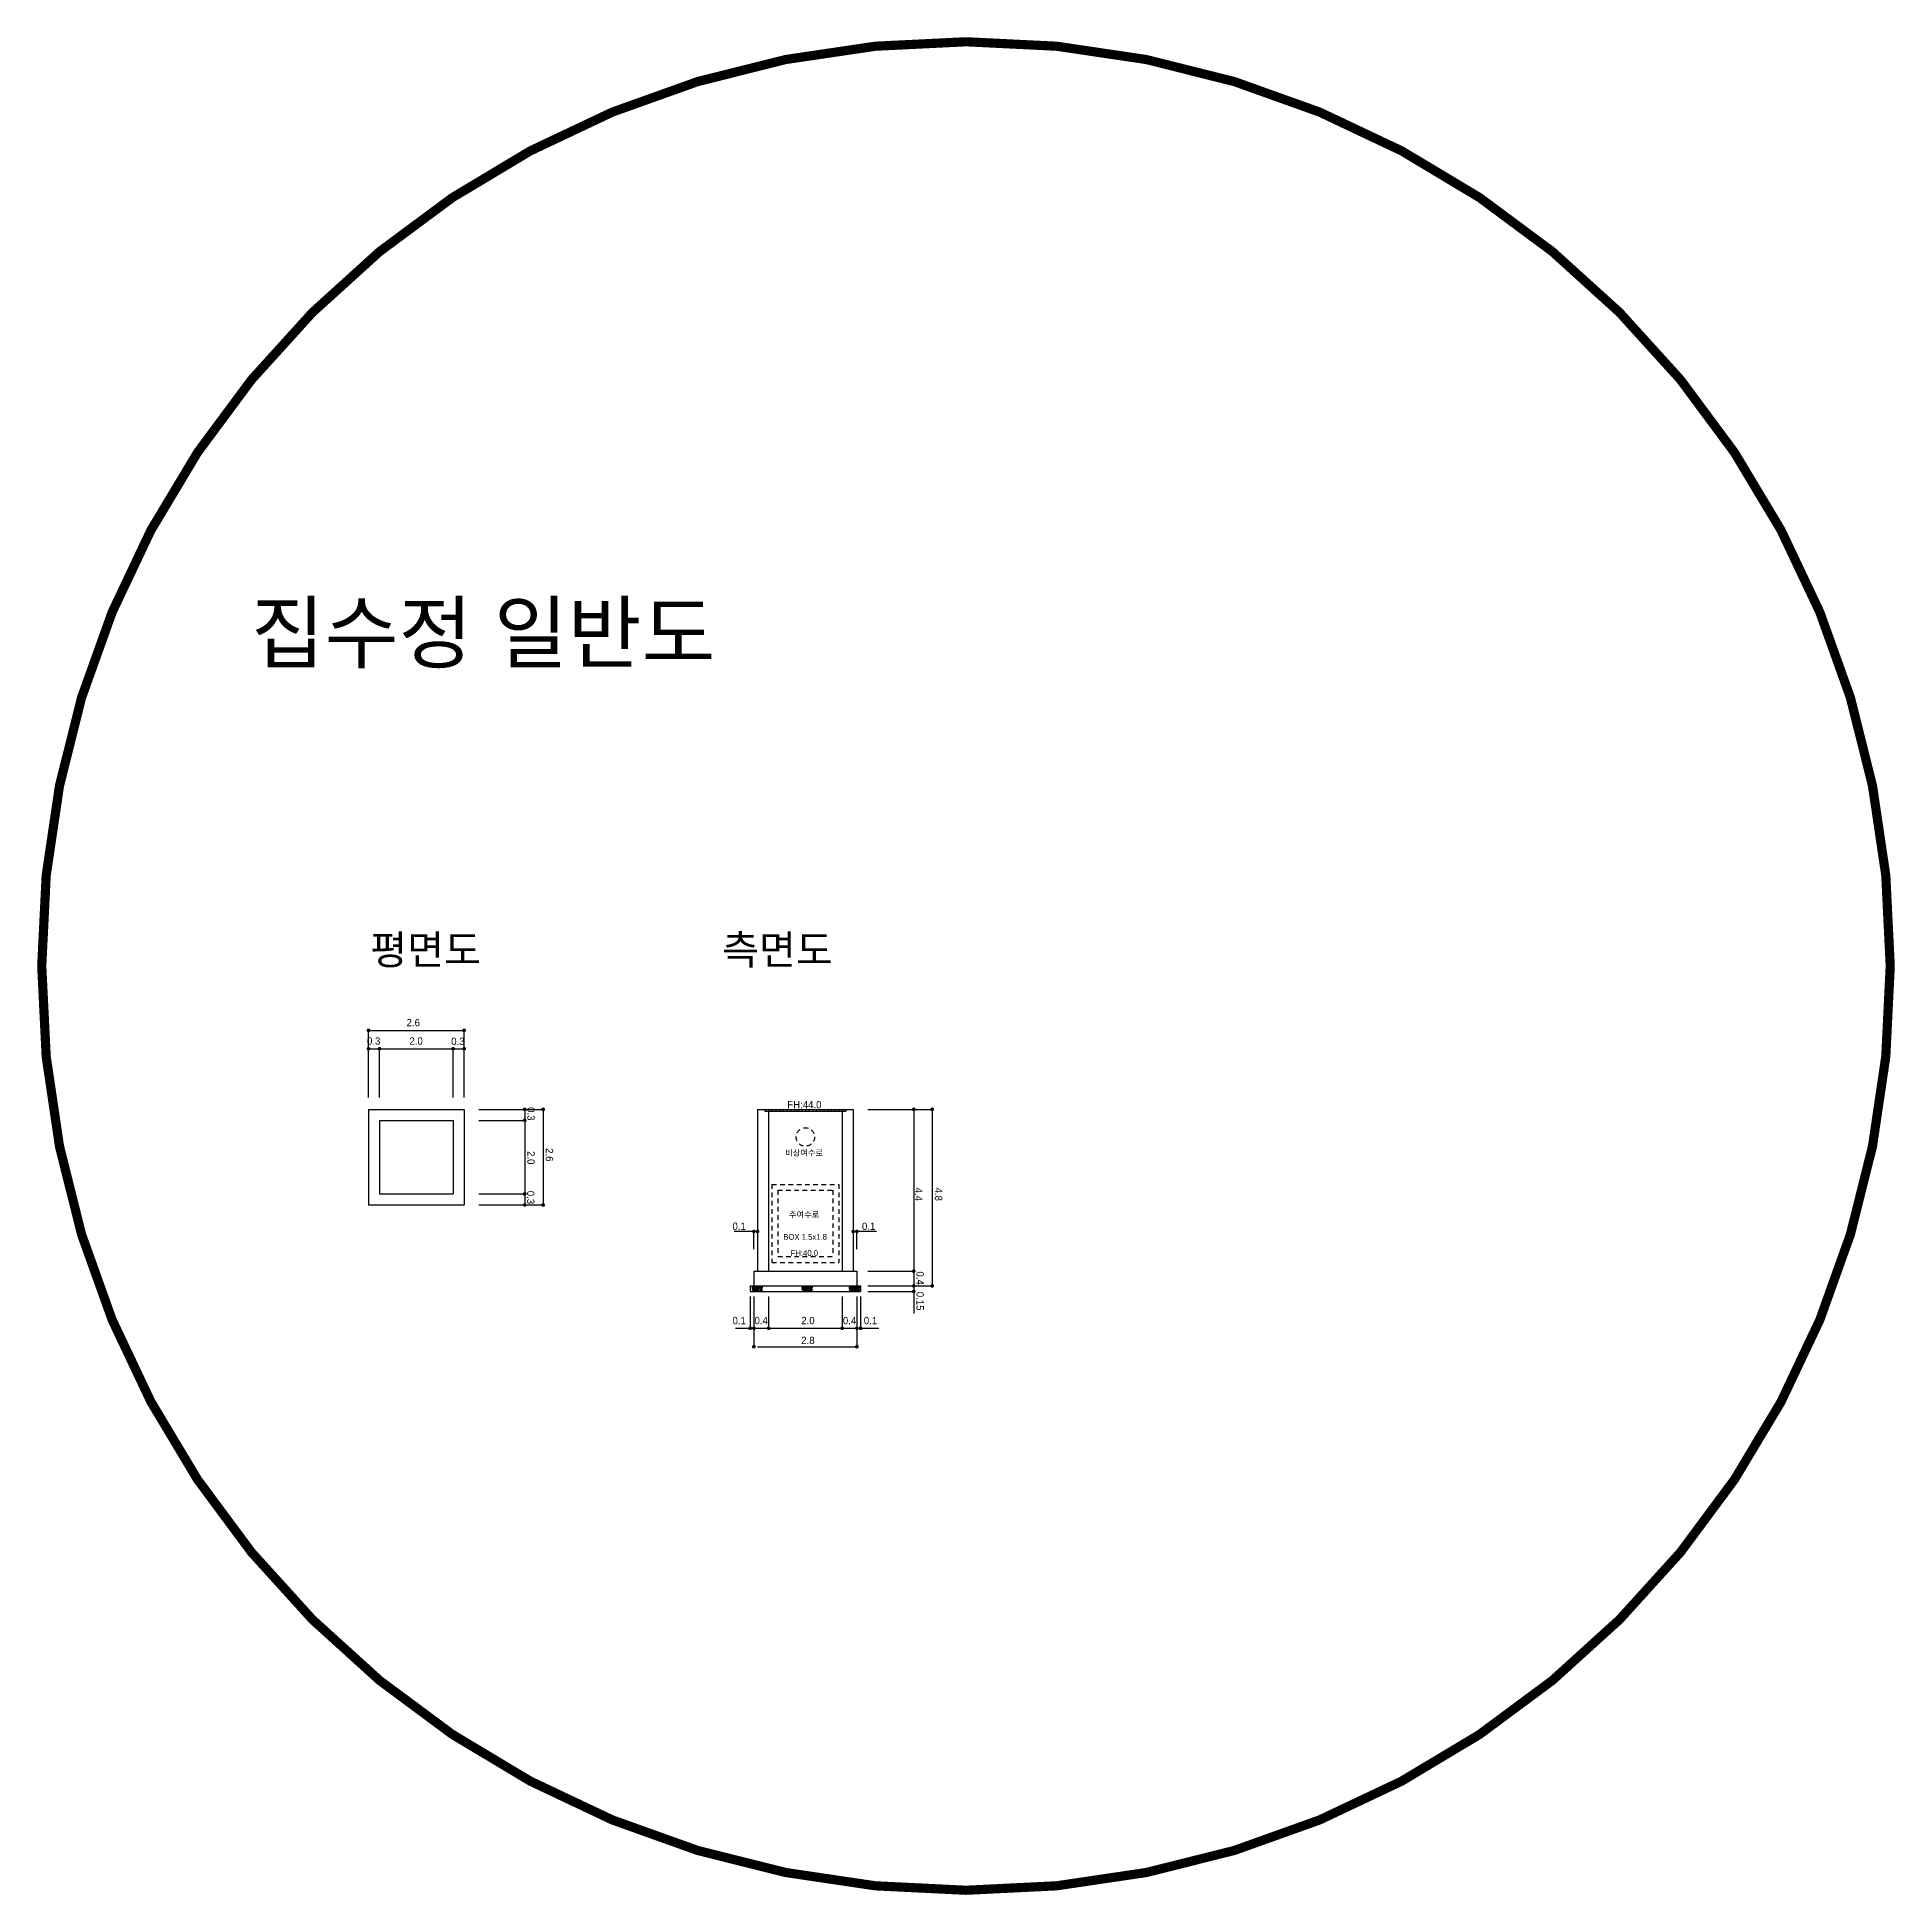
# Model space of a CAD drawing. Extents: x 230860 to 235519, y 342878 to 344985.
# Drawn here: x 230999.2 to 231049.7, y 342892.3 to 342942.8 of the extents above; entities that cross this region are included whole.
import ezdxf
from ezdxf.enums import TextEntityAlignment as Align

# ---------------------------------------------------------------- set-up
doc = ezdxf.new("R2010")
doc.units = 0
doc.linetypes.add('HIDDEN2', pattern=[0.1875, 0.125, -0.0625])
doc.layers.add('ARHT', color=7, linetype='Continuous')
doc.layers.add('storm_집수정', color=4, linetype='Continuous')
doc.layers.add('블럭명', color=7, linetype='Continuous', lineweight=0)
doc.styles.get("Standard").update_dxf_attribs({"font": 'Dotum.TTF'})

msp = doc.modelspace()

# ---------------------------------------------------------------- texts
at = {"layer": '블럭명'}
for s, height, p in [('집수정 일반도', 1.6, (231011.304, 342926.613)), ('평면도', 0.8, (231009.74, 342917.993)), ('측면도', 0.8, (231019.302, 342917.993)), ('2.6', 0.2, (231009.403, 342916.012)), ('0.3', 0.2, (231008.326, 342915.512)), ('2.0', 0.2, (231009.481, 342915.512)), ('0.3', 0.2, (231010.616, 342915.503)), ('FH:44.0', 0.2, (231020.035, 342913.783)), ('비상여수로', 0.16, (231020.027, 342912.471)), ('주여수로', 0.16, (231020.027, 342910.792)), ('0.1', 0.2, (231018.262, 342910.475)), ('BOX 1.5x1.8', 0.16, (231020.054, 342910.187)), ('0.1', 0.2, (231021.782, 342910.475)), ('FH:40.0', 0.16, (231020.035, 342909.749)), ('0.1', 0.2, (231018.262, 342907.913)), ('0.4', 0.2, (231018.86, 342907.913)), ('2.0', 0.2, (231020.131, 342907.913)), ('0.4', 0.2, (231021.264, 342907.913)), ('0.1', 0.2, (231021.833, 342907.913)), ('2.8', 0.2, (231020.131, 342907.373))]:
    msp.add_text(s, height=height, dxfattribs=at).set_placement(p, align=Align.MIDDLE_CENTER)
for s, p in [('0.3', (231012.605, 342913.533)), ('2.0', (231012.605, 342912.339)), ('2.6', (231013.105, 342912.417)), ('0.3', (231012.597, 342911.258)), ('4.4', (231023.139, 342911.345)), ('4.8', (231023.682, 342911.345)), ('0.4', (231023.182, 342909.066)), ('0.15', (231023.182, 342908.439))]:
    msp.add_text(s, height=0.2, rotation=270, dxfattribs=at).set_placement(p, align=Align.MIDDLE_CENTER)

# ---------------------------------------------------------------- linework, layer by layer
for p, q in [((231008.186, 342915.801), (231010.786, 342915.801)), ((231008.186, 342913.979), (231008.186, 342915.801)), ((231010.786, 342913.979), (231010.786, 342915.801)), ((231008.186, 342915.301), (231010.786, 342915.301)), ((231008.486, 342913.979), (231008.486, 342915.301)), ((231010.486, 342913.979), (231010.486, 342915.301)), ((231011.182, 342913.654), (231012.933, 342913.654)), ((231011.182, 342913.354), (231012.433, 342913.354)), ((231012.433, 342913.654), (231012.433, 342911.054)), ((231012.933, 342913.654), (231012.933, 342911.054)), ((231021.759, 342913.654), (231023.509, 342913.654)), ((231023.009, 342913.654), (231023.009, 342908.1)), ((231023.509, 342913.654), (231023.509, 342908.854)), ((231011.182, 342911.354), (231012.433, 342911.354)), ((231011.182, 342911.054), (231012.933, 342911.054)), ((231018.762, 342910.333), (231018.129, 342910.333)), ((231018.662, 342909.857), (231018.662, 342910.333)), ((231021.995, 342910.333), (231021.362, 342910.333)), ((231021.462, 342909.857), (231021.462, 342910.333)), ((231021.759, 342909.254), (231023.009, 342909.254)), ((231021.759, 342908.854), (231023.509, 342908.854)), ((231021.759, 342908.704), (231023.009, 342908.704)), ((231018.562, 342908.566), (231018.562, 342907.702)), ((231018.662, 342908.566), (231018.662, 342907.202)), ((231019.062, 342908.566), (231019.062, 342907.702)), ((231021.062, 342908.566), (231021.062, 342907.702)), ((231021.462, 342908.566), (231021.462, 342907.202)), ((231021.562, 342908.566), (231021.562, 342907.702)), ((231018.162, 342907.702), (231022.062, 342907.702)), ((231018.762, 342907.202), (231021.462, 342907.202))]:
    msp.add_line(p, q)
at = {"color": 0, "linetype": 'HIDDEN2'}
for p, q in [((231019.152, 342911.614), (231020.972, 342911.614)), ((231019.152, 342911.614), (231019.152, 342909.494)), ((231019.312, 342911.454), (231019.312, 342909.654)), ((231019.312, 342911.454), (231020.812, 342911.454)), ((231020.812, 342911.454), (231020.812, 342909.654)), ((231020.972, 342911.614), (231020.972, 342909.494)), ((231019.312, 342909.654), (231020.812, 342909.654)), ((231019.152, 342909.494), (231020.972, 342909.494))]:
    msp.add_line(p, q, dxfattribs=at)
at = {"color": 1, "const_width": 0.25}
msp.add_lwpolyline([(230999.303, 342917.55, 1), (231049.553, 342917.55, 1)], format="xyb", close=True, dxfattribs=at)
at = {"const_width": 0.05}
for points in [[(231008.161, 342915.801, 1), (231008.211, 342915.801, 1)], [(231010.761, 342915.801, 1), (231010.811, 342915.801, 1)], [(231008.161, 342915.301, 1), (231008.211, 342915.301, 1)], [(231008.461, 342915.301, 1), (231008.511, 342915.301, 1)], [(231010.461, 342915.301, 1), (231010.511, 342915.301, 1)], [(231010.761, 342915.301, 1), (231010.811, 342915.301, 1)], [(231012.408, 342913.654, 1), (231012.458, 342913.654, 1)], [(231012.908, 342913.654, 1), (231012.958, 342913.654, 1)], [(231022.984, 342913.654, 1), (231023.034, 342913.654, 1)], [(231023.484, 342913.654, 1), (231023.534, 342913.654, 1)], [(231012.408, 342913.354, 1), (231012.458, 342913.354, 1)], [(231012.408, 342911.354, 1), (231012.458, 342911.354, 1)], [(231012.408, 342911.054, 1), (231012.458, 342911.054, 1)], [(231012.908, 342911.054, 1), (231012.958, 342911.054, 1)], [(231018.637, 342910.333, 1), (231018.687, 342910.333, 1)], [(231018.737, 342910.333, 1), (231018.787, 342910.333, 1)], [(231021.337, 342910.333, 1), (231021.387, 342910.333, 1)], [(231021.437, 342910.333, 1), (231021.487, 342910.333, 1)], [(231022.984, 342909.254, 1), (231023.034, 342909.254, 1)], [(231022.984, 342908.854, 1), (231023.034, 342908.854, 1)], [(231022.984, 342908.704, 1), (231023.034, 342908.704, 1)], [(231023.484, 342908.854, 1), (231023.534, 342908.854, 1)], [(231018.537, 342907.702, 1), (231018.587, 342907.702, 1)], [(231018.637, 342907.702, 1), (231018.687, 342907.702, 1)], [(231019.037, 342907.702, 1), (231019.087, 342907.702, 1)], [(231021.037, 342907.702, 1), (231021.087, 342907.702, 1)], [(231021.437, 342907.702, 1), (231021.487, 342907.702, 1)], [(231021.537, 342907.702, 1), (231021.587, 342907.702, 1)], [(231018.637, 342907.202, 1), (231018.687, 342907.202, 1)], [(231021.437, 342907.202, 1), (231021.487, 342907.202, 1)]]:
    msp.add_lwpolyline(points, format="xyb", close=True, dxfattribs=at)
at = {"color": 0, "linetype": 'HIDDEN2'}
msp.add_circle((231020.062, 342912.903), 0.25, dxfattribs=at)
at = {"layer": 'ARHT', "color": 11, "linetype": 'Continuous'}
for centre, radius, start, end in [((231018.624, 342908.804), 0.0128, 145.2845, 298.9156), ((231018.634, 342908.812), 0.0206, 44.87, 182.678), ((231018.634, 342908.773), 0.0206, 44.87, 182.678), ((231018.662, 342908.774), 0.0481, 182.678, 257.4041), ((231018.632, 342908.814), 0.0215, 265.6627, 26.4299), ((231018.648, 342908.823), 0.00337, 4.1475, 73.1934), ((231018.378, 342908.585), 0.338, 30.0674, 36.8593), ((231018.655, 342908.745), 0.0182, 257.4041, 30.0674), ((231018.693, 342908.772), 0.0616, 79.7813, 131.5714), ((231018.695, 342908.875), 0.0719, 232.6488, 282.9108), ((231018.676, 342908.785), 0.0206, 44.87, 182.678), ((231018.669, 342908.781), 0.0143, 169.2856, 313.1112), ((231018.691, 342908.745), 0.0178, 154.5657, 281.7699), ((231018.695, 342908.753), 0.0206, 44.87, 182.678), ((231018.683, 342908.789), 0.0182, 257.4041, 30.0674), ((231018.692, 342908.784), 0.0157, 62.0906, 93.7289), ((231018.698, 342908.745), 0.0182, 257.4041, 30.0674), ((231018.723, 342908.788), 0.0218, 43.2378, 176.8603), ((231018.731, 342908.787), 0.0293, 175.4289, 272.3895), ((231018.704, 342908.82), 0.0129, 313.4723, 91.2802), ((231018.671, 342908.749), 0.0436, 7.4707, 26.3965), ((231018.703, 342908.81), 0.00981, 330.6929, 2.3312), ((231018.755, 342908.699), 0.0672, 54.325, 127.3845), ((231018.751, 342908.766), 0.0392, 200.4022, 283.5482), ((231018.728, 342908.821), 0.0117, 108.0141, 272.5405), ((231018.724, 342908.759), 0.0736, 77.3553, 90.1208), ((231018.74, 342908.817), 0.0137, 214.6574, 341.8616), ((231018.73, 342908.776), 0.0184, 274.4012, 46.1403), ((231018.7, 342908.783), 0.0436, 7.4707, 26.3965), ((231018.744, 342908.82), 0.011, 318.426, 110.8137), ((231018.802, 342908.791), 0.0568, 131.9456, 204.0622), ((231018.756, 342908.782), 0.0157, 247.706, 279.3443), ((231018.771, 342908.78), 0.0181, 226.175, 14.9687), ((231018.768, 342908.752), 0.0256, 250.8279, 0.6062), ((231018.747, 342908.794), 0.0425, 346.9009, 66.6148), ((231018.811, 342908.768), 0.0245, 52.6675, 177.6343), ((231018.835, 342908.776), 0.0491, 188.0168, 262.0051), ((231018.801, 342908.804), 0.0128, 145.2845, 298.9156), ((231018.811, 342908.812), 0.0206, 44.87, 182.678), ((231018.794, 342908.753), 0.000596, 270.2893, 89.7107), ((231018.809, 342908.814), 0.0215, 265.6627, 26.4299), ((231018.825, 342908.823), 0.00337, 4.1475, 73.1934), ((231018.555, 342908.585), 0.338, 30.0674, 36.8593), ((231018.832, 342908.745), 0.0182, 257.4041, 30.0674), ((231018.87, 342908.772), 0.0616, 79.7813, 131.5714), ((231018.872, 342908.875), 0.0719, 232.6488, 282.9108), ((231018.853, 342908.785), 0.0206, 44.87, 182.678), ((231018.846, 342908.781), 0.0143, 169.2856, 313.1112), ((231018.867, 342908.745), 0.0178, 154.5657, 281.7699), ((231018.872, 342908.753), 0.0206, 44.87, 182.678), ((231018.86, 342908.789), 0.0182, 257.4041, 30.0674), ((231018.869, 342908.784), 0.0157, 62.0906, 93.7289), ((231018.875, 342908.745), 0.0182, 257.4041, 30.0674), ((231018.883, 342908.818), 0.0143, 290.9433, 101.2247), ((231018.908, 342908.767), 0.0216, 177.5563, 216.3109), ((231019.98, 342908.804), 0.0128, 145.2845, 298.9156), ((231019.99, 342908.812), 0.0206, 44.87, 182.678), ((231019.99, 342908.773), 0.0206, 44.87, 182.678), ((231020.017, 342908.774), 0.0481, 182.678, 257.4041), ((231019.988, 342908.814), 0.0215, 265.6627, 26.4299), ((231020.004, 342908.823), 0.00337, 4.1475, 73.1934), ((231019.734, 342908.585), 0.338, 30.0674, 36.8593), ((231020.048, 342908.772), 0.0616, 79.7813, 131.5714), ((231020.051, 342908.875), 0.0719, 232.6488, 282.9108), ((231020.011, 342908.745), 0.0182, 257.4041, 30.0674), ((231020.032, 342908.785), 0.0206, 44.87, 182.678), ((231020.025, 342908.781), 0.0143, 169.2856, 313.1112), ((231020.046, 342908.745), 0.0178, 154.5657, 281.7699), ((231020.051, 342908.753), 0.0206, 44.87, 182.678), ((231020.039, 342908.789), 0.0182, 257.4041, 30.0674), ((231020.047, 342908.784), 0.0157, 62.0906, 93.7289), ((231020.054, 342908.745), 0.0182, 257.4041, 30.0674), ((231020.079, 342908.788), 0.0218, 43.2378, 176.8603), ((231020.086, 342908.787), 0.0293, 175.4289, 272.3895), ((231020.06, 342908.82), 0.0129, 313.4723, 91.2802), ((231020.026, 342908.749), 0.0436, 7.4707, 26.3965), ((231020.059, 342908.81), 0.00981, 330.6929, 2.3312), ((231020.11, 342908.699), 0.0672, 54.325, 127.3845), ((231020.106, 342908.766), 0.0392, 200.4022, 283.5482), ((231020.084, 342908.821), 0.0117, 108.0141, 272.5405), ((231020.08, 342908.759), 0.0736, 77.3553, 90.1208), ((231020.095, 342908.817), 0.0137, 214.6574, 341.8616), ((231020.086, 342908.776), 0.0184, 274.4012, 46.1403), ((231020.056, 342908.783), 0.0436, 7.4707, 26.3965), ((231020.1, 342908.82), 0.011, 318.426, 110.8137), ((231020.158, 342908.791), 0.0568, 131.9456, 204.0622), ((231020.112, 342908.782), 0.0157, 247.706, 279.3443), ((231020.127, 342908.78), 0.0181, 226.175, 14.9687), ((231020.124, 342908.752), 0.0256, 250.8279, 0.6062), ((231020.103, 342908.794), 0.0425, 346.9009, 66.6148), ((231020.167, 342908.768), 0.0245, 52.6675, 177.6343), ((231020.191, 342908.776), 0.0491, 188.0168, 262.0051), ((231020.157, 342908.804), 0.0128, 145.2845, 298.9156), ((231020.167, 342908.812), 0.0206, 44.87, 182.678), ((231020.15, 342908.753), 0.000596, 270.2893, 89.7107), ((231020.165, 342908.814), 0.0215, 265.6627, 26.4299), ((231020.181, 342908.823), 0.00337, 4.1475, 73.1934), ((231019.911, 342908.585), 0.338, 30.0674, 36.8593), ((231020.225, 342908.772), 0.0616, 79.7813, 131.5714), ((231020.228, 342908.875), 0.0719, 232.6488, 282.9108), ((231020.188, 342908.745), 0.0182, 257.4041, 30.0674), ((231020.209, 342908.785), 0.0206, 44.87, 182.678), ((231020.202, 342908.781), 0.0143, 169.2856, 313.1112), ((231020.223, 342908.745), 0.0178, 154.5657, 281.7699), ((231020.228, 342908.753), 0.0206, 44.87, 182.678), ((231020.216, 342908.789), 0.0182, 257.4041, 30.0674), ((231020.224, 342908.784), 0.0157, 62.0906, 93.7289), ((231020.231, 342908.745), 0.0182, 257.4041, 30.0674), ((231020.239, 342908.818), 0.0143, 290.9433, 101.2247), ((231020.264, 342908.767), 0.0216, 177.5563, 216.3109), ((231021.265, 342908.804), 0.0128, 145.2845, 298.9156), ((231021.275, 342908.812), 0.0206, 44.87, 182.678), ((231021.275, 342908.773), 0.0206, 44.87, 182.678), ((231021.302, 342908.774), 0.0481, 182.678, 257.4041), ((231021.272, 342908.814), 0.0215, 265.6627, 26.4299), ((231021.288, 342908.823), 0.00337, 4.1475, 73.1934), ((231021.019, 342908.585), 0.338, 30.0674, 36.8593), ((231021.333, 342908.772), 0.0616, 79.7813, 131.5714), ((231021.336, 342908.875), 0.0719, 232.6488, 282.9108), ((231021.296, 342908.745), 0.0182, 257.4041, 30.0674), ((231021.316, 342908.785), 0.0206, 44.87, 182.678), ((231021.31, 342908.781), 0.0143, 169.2856, 313.1112), ((231021.331, 342908.745), 0.0178, 154.5657, 281.7699), ((231021.336, 342908.753), 0.0206, 44.87, 182.678), ((231021.324, 342908.789), 0.0182, 257.4041, 30.0674), ((231021.332, 342908.784), 0.0157, 62.0906, 93.7289), ((231021.339, 342908.745), 0.0182, 257.4041, 30.0674), ((231021.364, 342908.788), 0.0218, 43.2378, 176.8603), ((231021.371, 342908.787), 0.0293, 175.4289, 272.3895), ((231021.344, 342908.82), 0.0129, 313.4723, 91.2802), ((231021.311, 342908.749), 0.0436, 7.4707, 26.3965), ((231021.343, 342908.81), 0.00981, 330.6929, 2.3312), ((231021.395, 342908.699), 0.0672, 54.325, 127.3845), ((231021.391, 342908.766), 0.0392, 200.4022, 283.5482), ((231021.368, 342908.821), 0.0117, 108.0141, 272.5405), ((231021.365, 342908.759), 0.0736, 77.3553, 90.1208), ((231021.38, 342908.817), 0.0137, 214.6574, 341.8616), ((231021.371, 342908.776), 0.0184, 274.4012, 46.1403), ((231021.34, 342908.783), 0.0436, 7.4707, 26.3965), ((231021.385, 342908.82), 0.011, 318.426, 110.8137), ((231021.443, 342908.791), 0.0568, 131.9456, 204.0622), ((231021.397, 342908.782), 0.0157, 247.706, 279.3443), ((231021.412, 342908.78), 0.0181, 226.175, 14.9687), ((231021.409, 342908.752), 0.0256, 250.8279, 0.6062), ((231021.388, 342908.794), 0.0425, 346.9009, 66.6148), ((231021.451, 342908.768), 0.0245, 52.6675, 177.6343), ((231021.475, 342908.776), 0.0491, 188.0168, 262.0051), ((231021.442, 342908.804), 0.0128, 145.2845, 298.9156), ((231021.452, 342908.812), 0.0206, 44.87, 182.678), ((231021.434, 342908.753), 0.000596, 270.2893, 89.7107), ((231021.449, 342908.814), 0.0215, 265.6627, 26.4299), ((231021.465, 342908.823), 0.00337, 4.1475, 73.1934), ((231021.196, 342908.585), 0.338, 30.0674, 36.8593), ((231021.51, 342908.772), 0.0616, 79.7813, 131.5714), ((231021.513, 342908.875), 0.0719, 232.6488, 282.9108), ((231021.473, 342908.745), 0.0182, 257.4041, 30.0674), ((231021.493, 342908.785), 0.0206, 44.87, 182.678), ((231021.487, 342908.781), 0.0143, 169.2856, 313.1112), ((231021.508, 342908.745), 0.0178, 154.5657, 281.7699), ((231021.512, 342908.753), 0.0206, 44.87, 182.678), ((231021.501, 342908.789), 0.0182, 257.4041, 30.0674), ((231021.509, 342908.784), 0.0157, 62.0906, 93.7289), ((231021.516, 342908.745), 0.0182, 257.4041, 30.0674), ((231021.524, 342908.818), 0.0143, 290.9433, 101.2247), ((231021.549, 342908.767), 0.0216, 177.5563, 216.3109)]:
    msp.add_arc(centre, radius, start, end, dxfattribs=at)
at = {"layer": 'storm_집수정', "color": 3}
for p, q in [((231008.186, 342913.654), (231010.786, 342913.654)), ((231008.186, 342913.654), (231008.186, 342911.054)), ((231008.486, 342913.354), (231010.486, 342913.354)), ((231008.486, 342913.354), (231008.486, 342911.354)), ((231010.486, 342913.354), (231010.486, 342911.354)), ((231010.786, 342913.654), (231010.786, 342911.054)), ((231018.762, 342913.654), (231021.362, 342913.654)), ((231018.762, 342913.654), (231018.762, 342909.254)), ((231018.962, 342913.654), (231018.962, 342913.604)), ((231018.962, 342913.604), (231021.162, 342913.604)), ((231019.062, 342913.654), (231019.062, 342913.604)), ((231019.062, 342913.604), (231019.062, 342909.254)), ((231019.162, 342913.654), (231019.162, 342913.604)), ((231019.162, 342913.654), (231019.162, 342913.604)), ((231019.262, 342913.654), (231019.262, 342913.604)), ((231019.362, 342913.654), (231019.362, 342913.604)), ((231019.462, 342913.654), (231019.462, 342913.604)), ((231019.562, 342913.654), (231019.562, 342913.604)), ((231019.662, 342913.654), (231019.662, 342913.604)), ((231019.762, 342913.654), (231019.762, 342913.604)), ((231019.862, 342913.654), (231019.862, 342913.604)), ((231019.962, 342913.654), (231019.962, 342913.604)), ((231020.062, 342913.654), (231020.062, 342913.604)), ((231020.162, 342913.654), (231020.162, 342913.604)), ((231020.262, 342913.654), (231020.262, 342913.604)), ((231020.362, 342913.654), (231020.362, 342913.604)), ((231020.462, 342913.654), (231020.462, 342913.604)), ((231020.562, 342913.654), (231020.562, 342913.604)), ((231020.662, 342913.654), (231020.662, 342913.604)), ((231020.762, 342913.654), (231020.762, 342913.604)), ((231020.862, 342913.654), (231020.862, 342913.604)), ((231020.962, 342913.654), (231020.962, 342913.604)), ((231021.062, 342913.654), (231021.062, 342913.604)), ((231021.062, 342913.604), (231021.062, 342909.254)), ((231021.162, 342913.654), (231021.162, 342913.604)), ((231021.362, 342913.654), (231021.362, 342909.254)), ((231008.486, 342911.354), (231010.486, 342911.354)), ((231008.186, 342911.054), (231010.786, 342911.054)), ((231018.662, 342909.254), (231021.462, 342909.254)), ((231018.662, 342909.254), (231018.662, 342908.854)), ((231021.462, 342909.254), (231021.462, 342908.854)), ((231018.562, 342908.854), (231021.562, 342908.854)), ((231018.562, 342908.854), (231018.562, 342908.704)), ((231018.562, 342908.704), (231021.562, 342908.704)), ((231021.562, 342908.854), (231021.562, 342908.704))]:
    msp.add_line(p, q, dxfattribs=at)

msp.set_redraw_order([(e.dxf.handle, doc.entitydb.next_handle()) for e in msp.query("TEXT MTEXT ATTDEF DIMENSION ARC_DIMENSION")])  # texts and dimensions are drawn at this point

doc.saveas('drawing.dxf')
